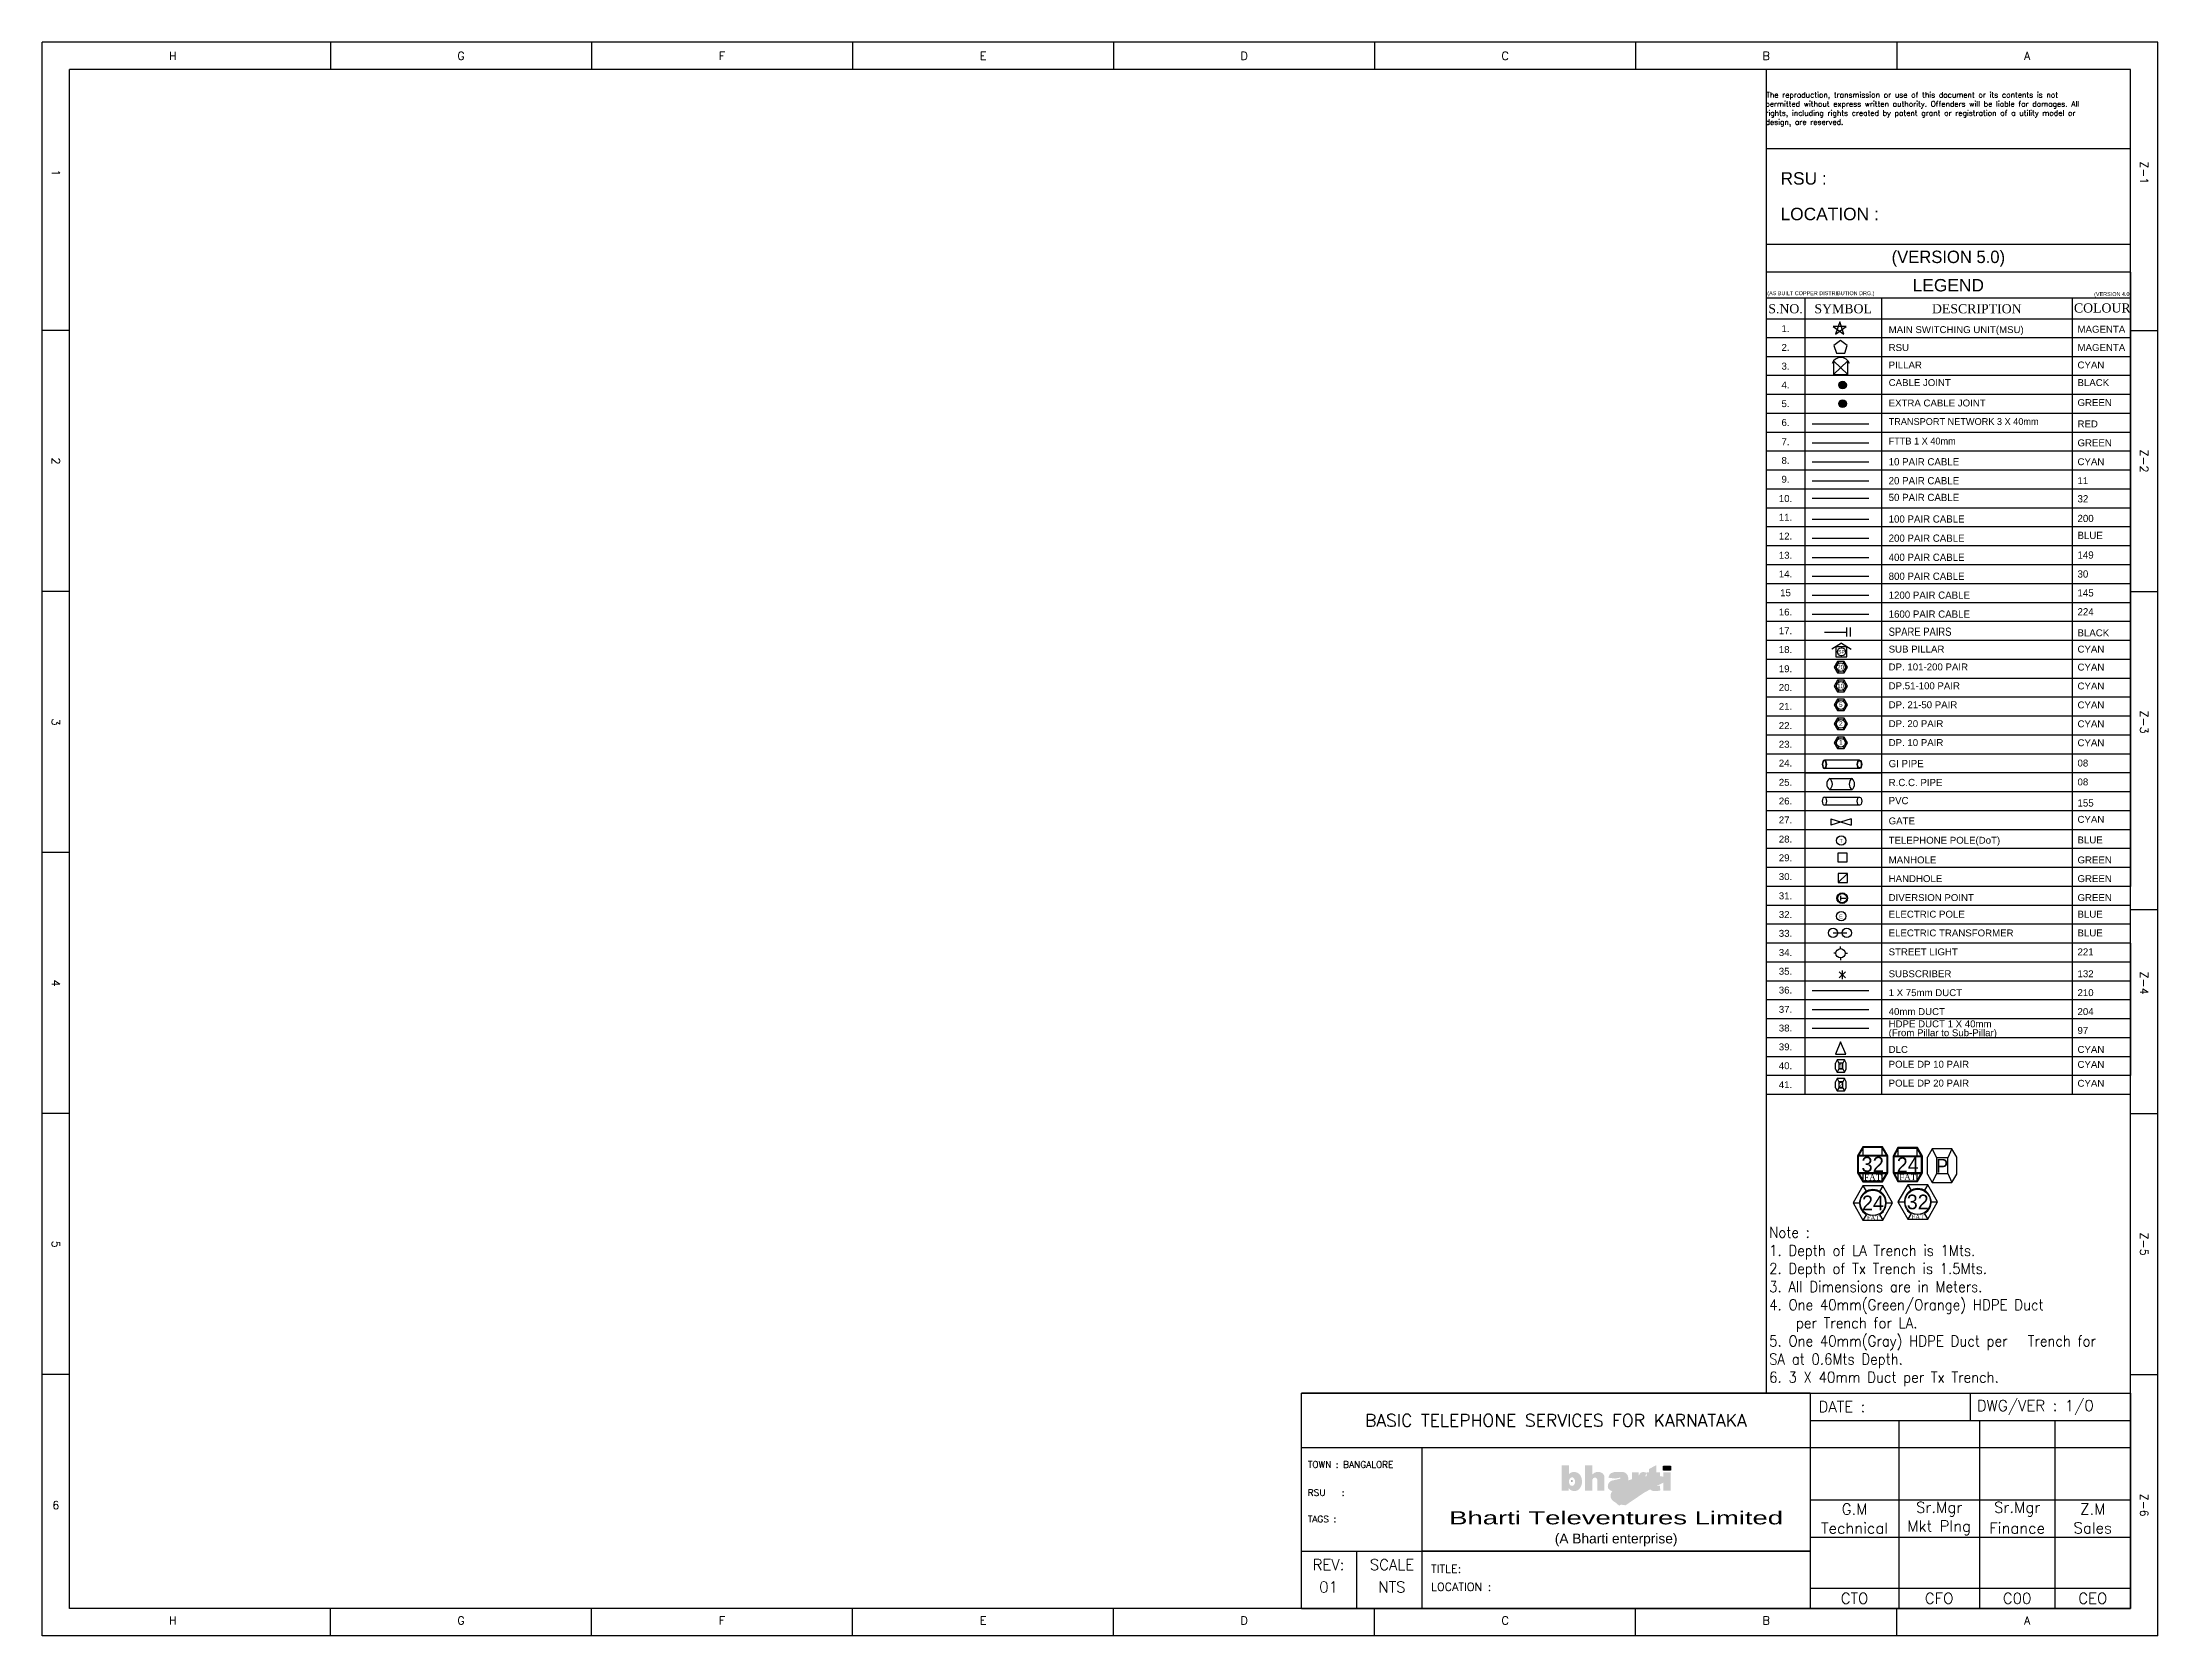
# Model space of a CAD drawing. Header units: millimetres. Extents: x 0 to 5842, y 0 to 4400.
import ezdxf
from ezdxf.enums import TextEntityAlignment as Align

# ---------------------------------------------------------------- set-up
doc = ezdxf.new("R2010")
doc.units = ezdxf.units.MM
doc.linetypes.add('AUSGEZOGEN', pattern=[2, 1, 1])
for name, color, linetype in [('CABLE_TXT', 5, 'Continuous'), ('DLC', 4, 'Continuous'), ('DP', 4, 'Continuous'), ('JOINTS', 7, 'Continuous'), ('LEGEND', 7, 'Continuous'), ('MP', 4, 'Continuous'), ('PIL_TXT', 6, 'Continuous'), ('RSU', 6, 'Continuous'), ('SP', 4, 'Continuous')]:
    doc.layers.add(name, color=color, linetype=linetype)
doc.styles.add('2', font='arial.ttf', dxfattribs={"height": 2})
doc.styles.add('ar', font='swiss.ttf')
doc.styles.add('book', font='BKANT.TTF', dxfattribs={"height": 5})
doc.styles.add('COMPLEX', font='COMPLEX.shx', dxfattribs={"width": 0.9})
doc.styles.add('LEGEND', font='ANTQUAB.TTF', dxfattribs={"height": 10})
doc.styles.add('ROMANTIC', font='romantic.ttf')
doc.styles.add('STYLE1', font='romans.shx')
doc.styles.add('technic', font='technic_.ttf')

# ---------------------------------------------------------------- blocks, each defined once
blk = doc.blocks.new('cable')
at = {"layer": 'CABLE_TXT', "style": 'LEGEND', "width": 0.6}
blk.add_text('Cable - Text', height=0.9, dxfattribs=at).set_placement((-0.1, 0.1), align=Align.CENTER)
blk = doc.blocks.new('DLC')
at = {"const_width": 1}
blk.add_lwpolyline([(0, 0), (9, 0), (0, 22), (-9, 0), (0, 0)], dxfattribs=at)
blk = doc.blocks.new('DP1')
for p, q in [((-4, 4), (-3, 4)), ((-2, 8), (-1, 6)), ((-1, 1), (-2, 0)), ((2, 8), (1, 6)), ((1, 1), (2, 0)), ((3, 4), (4, 4))]:
    blk.add_line(p, q)
blk.add_lwpolyline([(-2, 8), (-4, 4), (-2, 0), (2, 0), (4, 4), (2, 8)], close=True)
blk.add_circle((0, 4), 2.9)
at = {"ltscale": 8, "style": 'ar'}
blk.add_text('1', height=3, dxfattribs=at).set_placement((-1, 3))
blk = doc.blocks.new('DP2')
for p, q in [((-4, 4), (-3, 4)), ((-2, 8), (-1, 6)), ((-1, 1), (-2, 0)), ((2, 8), (1, 6)), ((1, 1), (2, 0)), ((3, 4), (4, 4))]:
    blk.add_line(p, q)
blk.add_lwpolyline([(-2, 8), (-4, 4), (-2, 0), (2, 0), (4, 4), (2, 8)], close=True)
blk.add_circle((0, 4), 2.9)
at = {"ltscale": 8, "style": 'ar'}
blk.add_text('2', height=3, dxfattribs=at).set_placement((-1, 3))
blk = doc.blocks.new('DP5')
for p, q in [((-4, 4), (-3, 4)), ((-2, 8), (-1, 6)), ((-1, 1), (-2, 0)), ((2, 8), (1, 6)), ((1, 1), (2, 0)), ((3, 4), (4, 4))]:
    blk.add_line(p, q)
blk.add_lwpolyline([(-2, 8), (-4, 4), (-2, 0), (2, 0), (4, 4), (2, 8)], close=True)
blk.add_circle((0, 4), 2.9)
at = {"ltscale": 8, "style": 'ar'}
blk.add_text('5', height=3, dxfattribs=at).set_placement((-1, 3))
blk = doc.blocks.new('DP10')
for p, q in [((-4, 4), (-3, 4)), ((-2, 8), (-1, 6)), ((-1, 1), (-2, 0)), ((2, 8), (1, 6)), ((1, 1), (2, 0)), ((3, 4), (4, 4))]:
    blk.add_line(p, q)
blk.add_lwpolyline([(-2, 8), (-4, 4), (-2, 0), (2, 0), (4, 4), (2, 8)], close=True)
blk.add_circle((0, 4), 2.9)
at = {"ltscale": 8, "style": 'ar'}
blk.add_text('10', height=3, dxfattribs=at).set_placement((0, 4), align=Align.MIDDLE)
blk = doc.blocks.new('DP20')
for p, q in [((-4, 4), (-3, 4)), ((-2, 8), (-1, 6)), ((-1, 1), (-2, 0)), ((2, 8), (1, 6)), ((1, 1), (2, 0)), ((3, 4), (4, 4))]:
    blk.add_line(p, q)
blk.add_lwpolyline([(-2, 8), (-4, 4), (-2, 0), (2, 0), (4, 4), (2, 8)], close=True)
blk.add_circle((0, 4), 2.9)
at = {"ltscale": 8, "style": 'ar'}
blk.add_text('20', height=3, dxfattribs=at).set_placement((0, 4), align=Align.MIDDLE)
blk = doc.blocks.new('J')
h = blk.add_hatch(color=256)
edge = h.paths.add_edge_path()
edge.add_arc((0, 0), 1.34, 0, 360)
blk.add_circle((0, 0), 1.34)
blk = doc.blocks.new('RSU')
at = {"const_width": 1, "flags": 128}
blk.add_lwpolyline([(0, 24), (-13, 15), (-8, 0), (8, 0), (13, 15)], close=True, dxfattribs=at)
blk = doc.blocks.new('MP')
for p, q in [((-9, 18), (9, 0)), ((9, 18), (-9, 0)), ((-9, 18), (-9, 0)), ((-9, 0), (9, 0)), ((9, 0), (9, 18))]:
    blk.add_line(p, q)
at = {"const_width": 1.02}
blk.add_lwpolyline([(11, 15, 0.67595397), (-11, 15)], format="xyb", dxfattribs=at)
blk = doc.blocks.new('cabtxt')
at = {"layer": 'CABLE_TXT', "style": 'COMPLEX'}
blk.add_text('XXXXX', height=2, dxfattribs=at).set_placement((0, 0))
blk = doc.blocks.new('PILNUM')
at = {"layer": 'PIL_TXT', "style": 'COMPLEX'}
blk.add_text('XX', height=2.5, dxfattribs=at).set_placement((0, 0))
blk = doc.blocks.new('SP')
at = {"linetype": 'Continuous'}
for p, q in [((0, 9), (-6, 5)), ((4, 7), (-4, 7)), ((-4, 7), (-4, 0)), ((-3, 3), (-4, 3)), ((-4, 0), (4, 0)), ((0, 9), (6, 5)), ((0, 7), (0, 6)), ((4, 3), (3, 3)), ((4, 0), (4, 7))]:
    blk.add_line(p, q, dxfattribs=at)
blk.add_line((0, 0), (0, 1))
blk.add_circle((0, 3), 2.69)
at = {"ltscale": 8, "style": 'ar'}
blk.add_text('SP', height=2.38, dxfattribs=at).set_placement((0, 3), align=Align.MIDDLE)
blk = doc.blocks.new('PDP2')
for p, q in [((-3, 2), (-3, 6)), ((-2, 8), (-1, 6)), ((-1, 2), (-2, 0)), ((2, 8), (1, 6)), ((1, 2), (2, 0)), ((3, 2), (3, 6))]:
    blk.add_line(p, q)
for points in [[(3, 6), (2, 8), (-2, 8), (-3, 6)], [(-3, 2), (-2, 0), (2, 0), (3, 2)], [(-1, 6), (-1, 2), (1, 2), (1, 6)], [(1, 6), (-1, 6)]]:
    blk.add_lwpolyline(points)
at = {"ltscale": 8, "style": 'ar'}
blk.add_text('2', height=3, dxfattribs=at).set_placement((0, 4), align=Align.MIDDLE)
blk = doc.blocks.new('PDP1')
for p, q in [((-81, 47), (-81, 140)), ((-54, 186), (-31, 137)), ((-31, 137), (-31, 50)), ((54, 186), (31, 137)), ((31, 50), (31, 137)), ((81, 47), (81, 140)), ((-31, 50), (-54, 0)), ((-31, 50), (31, 50)), ((31, 50), (54, 0))]:
    blk.add_line(p, q)
for points in [[(81, 140), (54, 186), (-54, 186), (-81, 140)], [(31, 137), (-31, 137)], [(-81, 47), (-54, 0), (54, 0), (81, 47)]]:
    blk.add_lwpolyline(points)
at = {"ltscale": 8, "style": 'book'}
blk.add_text('P', height=75, dxfattribs=at).set_placement((0, 93), align=Align.MIDDLE)
blk = doc.blocks.new('32F-Pole')
for points in [[(84, 143), (55, 192), (-55, 192), (-84, 143), (-84, 49), (-55, 0), (55, 0), (84, 49)], [(80, 142), (53, 188), (-53, 188), (-80, 142), (-80, 50), (-53, 4), (53, 4), (80, 50)]]:
    blk.add_lwpolyline(points, close=True)
for points in [[(-40, 142), (-80, 142)], [(-80, 142), (80, 142)], [(-77, 146), (77, 146)], [(-53, 146), (-53, 188)], [(53, 146), (53, 188)], [(-80, 50), (-40, 50), (80, 50)], [(-77, 46), (-40, 46), (77, 46)], [(-53, 4), (-53, 46)], [(53, 4), (53, 46)]]:
    blk.add_lwpolyline(points)
at = {"ltscale": 8}
for s, height, style, p in [('32', 83.7, 'book', (0, 96)), ('FAT', 33.5, 'ROMANTIC', (0, 25))]:
    blk.add_text(s, height=height, dxfattribs=dict(at, style=style)).set_placement(p, align=Align.MIDDLE)
blk = doc.blocks.new('24F-Pole')
for points in [[(81, 139), (54, 187), (-54, 187), (-81, 139), (-81, 48), (-54, 0), (54, 0), (81, 48)], [(77, 138), (52, 183), (-52, 183), (-77, 138), (-77, 49), (-52, 4), (52, 4), (77, 49)]]:
    blk.add_lwpolyline(points, close=True)
for points in [[(-39, 138), (-77, 138)], [(-77, 138), (77, 138)], [(-75, 142), (75, 142)], [(-52, 142), (-52, 183)], [(52, 142), (52, 183)], [(-77, 49), (-39, 49), (77, 49)], [(-75, 45), (-39, 45), (75, 45)], [(-52, 4), (-52, 45)], [(52, 4), (52, 45)]]:
    blk.add_lwpolyline(points)
at = {"ltscale": 8}
for s, height, style, p in [('24', 81.4, 'book', (0, 93)), ('FAT', 32.6, 'ROMANTIC', (0, 24))]:
    blk.add_text(s, height=height, dxfattribs=dict(at, style=style)).set_placement(p, align=Align.MIDDLE)
blk = doc.blocks.new('24F-DP')
for p, q in [((-55, 189), (-36, 158)), ((55, 189), (36, 158)), ((-109, 95), (-73, 95)), ((-36, 31), (-55, 0)), ((36, 31), (55, 0)), ((73, 95), (109, 95))]:
    blk.add_line(p, q)
blk.add_lwpolyline([(-55, 189), (-109, 95), (-55, 0), (55, 0), (109, 95), (55, 189)], close=True)
blk.add_circle((0, 95), 69.9)
blk.add_arc((0, 95), 73.9, 300, 240)
at = {"ltscale": 8, "style": 'book'}
blk.add_text('24', height=80.8, dxfattribs=at).set_placement((0, 95), align=Align.MIDDLE_CENTER)
at = {"ltscale": 8, "style": 'ROMANTIC'}
blk.add_text('FAT', height=24.2, dxfattribs=at).set_placement((1, 13), align=Align.MIDDLE)
blk = doc.blocks.new('32F-DP')
for p, q in [((-55, 189), (-36, 158)), ((55, 189), (36, 158)), ((-109, 95), (-73, 95)), ((-36, 31), (-55, 0)), ((36, 31), (55, 0)), ((73, 95), (109, 95))]:
    blk.add_line(p, q)
blk.add_lwpolyline([(-55, 189), (-109, 95), (-55, 0), (55, 0), (109, 95), (55, 189)], close=True)
blk.add_circle((0, 95), 69.9)
blk.add_arc((0, 95), 73.9, 300, 240)
at = {"ltscale": 8, "style": 'book'}
blk.add_text('32', height=80.8, dxfattribs=at).set_placement((0, 95), align=Align.MIDDLE_CENTER)
at = {"ltscale": 8, "style": 'ROMANTIC'}
blk.add_text('FAT', height=24.2, dxfattribs=at).set_placement((1, 13), align=Align.MIDDLE)
blk = doc.blocks.new('2022_Akn')
at = {"layer": 'LEGEND', "linetype": 'Continuous'}
h = blk.add_hatch(color=256, dxfattribs=at)
edge = h.paths.add_edge_path()
edge.add_arc((5034.8, 3441.6), 10.6, 0, 360)
h = blk.add_hatch(color=3, dxfattribs=at)
edge = h.paths.add_edge_path()
edge.add_arc((5034.8, 3390.2), 10.6, 0, 360)
at = {"layer": 'LEGEND'}
h = blk.add_hatch(color=3, dxfattribs=at)
h.paths.add_polyline_path([(5048.4, 2024.6, 1), (5018.8, 2024.6, 1)])
h.paths.add_polyline_path([(5046.1, 2024.6, -1), (5021.1, 2024.6, -1)], flags=16)
h = blk.add_hatch(color=7, dxfattribs=at)
h.paths.add_polyline_path([(4311, 430.1, 0.300366), (4291.2, 439.9, 0.212938), (4279.1, 434.1), (4279.1, 458.3), (4258.8, 458.3), (4258.8, 388.2), (4278, 388.2), (4278, 395.4, 0.366197), (4303.1, 389.3, 0.215164), (4314.7, 408.5, 0.159246)])
edge = h.paths.add_edge_path(flags=16)
edge.add_ellipse((4287.5, 413.5), major_axis=(0, 11.9), ratio=0.711111, start_angle=0, end_angle=360)
h.paths.add_polyline_path([(4369.2, 438.1, 0.364351), (4343.3, 432.6), (4343.3, 458), (4323.4, 458), (4323.4, 388), (4343.3, 388), (4343.3, 414.3, -0.277132), (4346.9, 423, -0.686436), (4357.3, 417.9), (4357.3, 388), (4377.2, 388), (4377.2, 425.4, 0.236134)])
h.paths.add_polyline_path([(4425.1, 440.1), (4405.2, 440.1), (4395.6, 436.9), (4391.3, 433), (4387.7, 424.2), (4406.4, 421.8), (4421.5, 424.6), (4420.7, 421.4), (4396.4, 415.8, 0.398552), (4387.3, 394.8, 0.31301), (4410.4, 386.8), (4418.3, 389.2), (4423.5, 394), (4425.1, 388.8), (4445.8, 388.8), (4444.6, 390.4), (4443, 396), (4442.6, 397.5), (4442.6, 425, 0.410812)])
h.paths.add_polyline_path([(4479.4, 424.3, -0.182708), (4487.5, 423.3), (4493.3, 436.6), (4493.3, 437.2, 0.20659), (4480.5, 439.3, 0.232916), (4474, 433.7), (4471.9, 430.3), (4471.9, 438.9), (4453.2, 438.9), (4453.2, 387.9), (4473.5, 387.9), (4473.5, 412.2, -0.258309)])
h.paths.add_polyline_path([(4529.9, 402.6), (4524.2, 401.4, -0.512152), (4520.3, 405), (4520.3, 424.2), (4530.8, 424.2), (4530.8, 439.2), (4520, 439.2), (4520, 458.7), (4500.2, 448.3), (4500.2, 439.1), (4493.3, 439.1), (4493.3, 437.2, -0.003313), (4493.5, 437), (4493.3, 436.6), (4493.3, 424.5), (4500.5, 424.5), (4500.5, 400.4, 0.122421), (4502.6, 393.5, 0.238902), (4512.2, 387.5), (4519.1, 387.1), (4523.8, 387.5), (4531.5, 389)])
h.paths.add_polyline_path([(4559.7, 439), (4540, 439), (4540, 388.3), (4559.7, 388.3)])
h = blk.add_hatch(color=2, dxfattribs=at)
edge = h.paths.add_edge_path()
edge.add_ellipse((4493.9, 379.4), major_axis=(-88.2, -17.5), ratio=0.423668, start_angle=209.35882, end_angle=371.60371)
edge.add_ellipse((4482.3, 388.3), major_axis=(-88.2, -17.5), ratio=0.423668, start_angle=191.60371, end_angle=389.35882, ccw=False)
blk.add_hatch(color=2, dxfattribs=at).paths.add_polyline_path([(4559.6, 444.8), (4559.6, 456), (4539.8, 456), (4539.8, 444.8)])
at = {"layer": 'LEGEND', "color": 7}
for p, q in [((5905, 4388.1), (63, 4388.1)), ((4463.2, 4388.1), (4463.2, 4313.1)), ((5184.1, 4388.1), (5184.1, 4313.1)), ((5905, -12.1), (5905, 4388.1)), ((5830, 4313.1), (138, 4313.1)), ((4823.7, 4313.1), (4823.7, 3753.1)), ((5830, 62.9), (5830, 4313.1)), ((5830, 4093.6), (4823.7, 4093.6)), ((5830, 3829.7), (4823.7, 3829.7)), ((5830, 3592.2), (5905, 3592.2)), ((5830, 2871.4), (5905, 2871.4)), ((5830, 1993.7), (5905, 1993.7)), ((5830, 1429.6), (5905, 1429.6)), ((3540.8, 657.8), (5830, 657.8)), ((3540.8, 62.9), (3540.8, 657.8)), ((5387.5, 657.8), (5387.5, 582.5)), ((5830, 657.8), (5830, 62.9)), ((4944.9, 582.5), (5830, 582.5)), ((3540.8, 507.2), (5830, 507.2)), ((3873.6, 62.9), (3873.6, 507.2)), ((4944.9, 363.5), (5830, 363.5)), ((4944.9, 259.6), (5830, 259.6)), ((3540.8, 221), (4944.9, 221)), ((3692.5, 221), (3692.5, 62.9)), ((4944.9, 119.3), (5830, 119.3)), ((5830, 62.9), (138, 62.9)), ((3540.8, 62.9), (5830, 62.9)), ((5905, -12.1), (63, -12.1))]:
    blk.add_line(p, q, dxfattribs=at)
at = {"layer": 'LEGEND', "linetype": 'Continuous', "ltscale": 5e-05}
for p, q in [((4823.7, 3753.1), (4823.7, 2422.6)), ((5830, 3753.1), (4823.7, 3753.1)), ((4823.7, 2422.7), (4823.7, 2370.4)), ((4823.7, 2422.7), (4823.7, 2370.4)), ((4823.7, 2370.4), (4823.7, 2161.4)), ((4823.7, 2370.4), (4823.7, 2161.4)), ((4823.7, 2161.5), (4823.7, 2161.4)), ((4823.7, 2161.4), (4823.7, 1743.5)), ((4823.7, 2109.1), (4823.7, 1848)), ((4823.7, 1743.5), (4823.7, 1534.5)), ((4823.7, 1534.5), (4823.7, 657.8))]:
    blk.add_line(p, q, dxfattribs=at)
at = {"layer": 'LEGEND', "linetype": 'AUSGEZOGEN'}
blk.add_line((5830, 3753.1), (4823.7, 3753.1), dxfattribs=at)
at = {"layer": 'LEGEND'}
for p, q in [((5830, 3753.1), (5830, 2422.6)), ((5830, 3681.5), (4823.7, 3681.5)), ((4930.5, 3681.5), (4930.5, 2370.4)), ((5142.1, 3681.5), (5142.1, 1482.2)), ((5668.5, 3681.5), (5668.5, 1482.2)), ((5830, 3623.2), (4823.7, 3623.2)), ((5830, 3571.6), (4823.7, 3571.6)), ((5830, 3519.9), (4823.7, 3519.9)), ((5830, 3467.6), (4823.7, 3467.6)), ((5830, 3415.4), (4823.7, 3415.4)), ((5830, 3363.1), (4823.7, 3363.1)), ((5830, 3310.9), (4823.7, 3310.9)), ((5830, 3258.6), (4823.7, 3258.6)), ((5830, 3206.4), (4823.7, 3206.4)), ((5830, 3154.1), (4823.7, 3154.1)), ((5830, 3101.9), (4823.7, 3101.9)), ((5830, 3049.6), (4823.7, 3049.6)), ((5830, 2997.4), (4823.7, 2997.4)), ((5830, 2945.1), (4823.7, 2945.1)), ((5830, 2892.9), (4823.7, 2892.9)), ((5830, 2840.6), (4823.7, 2840.6)), ((5830, 2788.4), (4823.7, 2788.4)), ((5830, 2788.4), (4823.7, 2788.4)), ((5830, 2736.1), (4823.7, 2736.1)), ((5830, 2683.9), (4823.7, 2683.9)), ((5830, 2631.6), (4823.7, 2631.6)), ((5830, 2579.4), (4823.7, 2579.4)), ((5830, 2527.1), (4823.7, 2527.1)), ((5830, 2474.9), (4823.7, 2474.9)), ((5830, 2422.6), (4823.7, 2422.6)), ((4930.5, 2422.6), (4823.7, 2422.6)), ((5830, 2422.6), (4930.5, 2422.6)), ((5081.4, 2405.5), (4984.7, 2405.5)), ((5830, 2422.6), (5830, 2057)), ((5830, 2370.4), (4823.7, 2370.4)), ((4930.5, 2370.4), (4930.5, 2161.4)), ((4930.5, 2370.4), (5142.1, 2370.4)), ((5081.4, 2382.7), (4984.7, 2382.7)), ((5830, 2318.1), (4823.7, 2318.1)), ((4984.7, 2303.9), (5081.4, 2303.9)), ((5081.4, 2281.1), (4984.7, 2281.1)), ((5830, 2265.9), (4823.7, 2265.9)), ((5830, 2213.6), (4823.7, 2213.6)), ((5830, 2161.4), (4823.7, 2161.4)), ((5830, 2161.4), (4823.7, 2161.4)), ((5830, 2109.2), (4823.7, 2109.2)), ((4930.5, 2161.4), (4930.5, 1900.2)), ((5830, 2057), (4823.7, 2057)), ((5830, 2004.7), (4823.7, 2004.7)), ((5830, 1952.5), (4823.7, 1952.5)), ((5830, 1900.2), (4823.7, 1900.2)), ((5830, 1900.2), (4823.7, 1900.2)), ((4930.5, 1900.2), (4930.5, 1482.2)), ((5830, 1900.2), (5830, 1534.5)), ((5830, 1848), (4823.7, 1848)), ((5830, 1795.7), (4823.7, 1795.7)), ((5830, 1743.5), (4823.7, 1743.5)), ((5830, 1691.2), (4823.7, 1691.2)), ((5830, 1691.2), (4823.7, 1691.2)), ((5830, 1639), (4823.7, 1639)), ((5830, 1586.7), (4823.7, 1586.7)), ((5830, 1534.5), (4823.7, 1534.5)), ((5830, 1482.2), (4823.7, 1482.2)), ((4944.9, 657.8), (3540.8, 657.8)), ((4944.9, 657.8), (4944.9, 62.9)), ((5190.4, 582.5), (5190.4, 62.9)), ((5412.4, 582.5), (5412.4, 62.9)), ((5621.2, 582.5), (5621.2, 62.9)), ((4958.2, 363.5), (5203.6, 363.5)), ((5621.2, 363.5), (5830, 363.5)), ((4944.9, 221), (3873.6, 221))]:
    blk.add_line(p, q, dxfattribs=at)
at = {"layer": 'LEGEND', "color": 6}
for p, q in [((5044.7, 3603.1), (5008.8, 3603.1)), ((5008.8, 3603.1), (5037.8, 3581.9)), ((5026.7, 3616.1), (5015.6, 3581.9)), ((5015.6, 3581.9), (5044.7, 3603.1)), ((5037.8, 3581.9), (5026.7, 3616.1))]:
    blk.add_line(p, q, dxfattribs=at)
at = {"layer": 'LEGEND', "color": 6, "ltscale": 8}
for p, q in [((5029.1, 3564.4), (5010.6, 3551.1)), ((5047.5, 3551.1), (5029.1, 3564.4)), ((5010.6, 3551.1), (5017.7, 3529.4)), ((5017.7, 3529.4), (5040.5, 3529.4)), ((5040.5, 3529.4), (5047.5, 3551.1))]:
    blk.add_line(p, q, dxfattribs=at)
at = {"layer": 'LEGEND', "color": 4}
for p, q in [((5049.4, 3508.2), (5009.6, 3470.7)), ((5009.6, 3508.2), (5049.4, 3470.7)), ((5009.6, 3508.2), (5009.6, 3470.7)), ((5049.4, 3470.7), (5049.4, 3508.2)), ((5009.6, 3470.7), (5049.4, 3470.7)), ((5031.6, 2690.9), (5031.6, 2693.4)), ((5011.9, 2662.7), (5018, 2662.7)), ((5021, 2678.4), (5024, 2673.2)), ((5024, 2652.1), (5021, 2646.9)), ((5039.2, 2678.4), (5036.2, 2673.2)), ((5036.2, 2652.1), (5039.2, 2646.9)), ((5042.3, 2662.7), (5048.3, 2662.7)), ((5021, 2626.2), (5011.9, 2610.4)), ((5011.9, 2610.4), (5021, 2594.6)), ((5011.9, 2610.4), (5018, 2610.4)), ((5021, 2573.9), (5011.9, 2558.2)), ((5039.2, 2626.2), (5021, 2626.2)), ((5021, 2626.2), (5024, 2620.9)), ((5024, 2599.9), (5021, 2594.6)), ((5021, 2594.6), (5039.2, 2594.6)), ((5039.2, 2573.9), (5021, 2573.9)), ((5021, 2573.9), (5024, 2568.7)), ((5039.2, 2626.2), (5036.2, 2620.9)), ((5036.2, 2599.9), (5039.2, 2594.6)), ((5039.2, 2573.9), (5036.2, 2568.7)), ((5048.3, 2610.4), (5039.2, 2626.2)), ((5039.2, 2594.6), (5048.3, 2610.4)), ((5048.3, 2558.2), (5039.2, 2573.9)), ((5042.3, 2610.4), (5048.3, 2610.4)), ((5011.9, 2558.2), (5018, 2558.2)), ((5011.9, 2558.2), (5021, 2542.4)), ((5024, 2547.6), (5021, 2542.4)), ((5021, 2542.4), (5039.2, 2542.4)), ((5021, 2521.7), (5024, 2516.4)), ((5036.2, 2547.6), (5039.2, 2542.4)), ((5039.2, 2521.7), (5036.2, 2516.4)), ((5039.2, 2542.4), (5048.3, 2558.2)), ((5042.3, 2558.2), (5048.3, 2558.2)), ((5011.9, 2505.9), (5018, 2505.9)), ((5011.9, 2453.7), (5018, 2453.7)), ((5024, 2495.4), (5021, 2490.1)), ((5021, 2469.4), (5024, 2464.2)), ((5036.2, 2495.4), (5039.2, 2490.1)), ((5039.2, 2469.4), (5036.2, 2464.2)), ((5042.3, 2505.9), (5048.3, 2505.9)), ((5042.3, 2453.7), (5048.3, 2453.7)), ((5024, 2443.1), (5021, 2437.9)), ((5036.2, 2443.1), (5039.2, 2437.9)), ((5020, 1577.8), (5024.2, 1568.8)), ((5039.7, 1577.8), (5035.5, 1568.8)), ((5015.1, 1552.3), (5015.1, 1569.3)), ((5024.2, 1552.9), (5020, 1543.8)), ((5020, 1526.2), (5024.2, 1517.1)), ((5035.5, 1552.9), (5039.7, 1543.8)), ((5039.7, 1526.2), (5035.5, 1517.1)), ((5044.6, 1552.3), (5044.6, 1569.3)), ((5015.1, 1500.6), (5015.1, 1517.6)), ((5024.2, 1501.2), (5020, 1492.1)), ((5035.5, 1501.2), (5039.7, 1492.1)), ((5044.6, 1500.6), (5044.6, 1517.6))]:
    blk.add_line(p, q, dxfattribs=at)
at = {"layer": 'LEGEND', "color": 1, "linetype": 'Continuous'}
blk.add_line((4950.9, 3334.2), (5107.6, 3334.2), dxfattribs=at)
at = {"layer": 'LEGEND', "color": 3, "linetype": 'Continuous'}
for p, q in [((4950.9, 3281.9), (5107.6, 3281.9)), ((5047.2, 2148.9), (5021.3, 2148.9)), ((5021.3, 2148.9), (5021.3, 2124.9)), ((5021.3, 2124.9), (5047.2, 2124.9)), ((5047.2, 2124.9), (5047.2, 2148.9)), ((5048.3, 2092.3), (5022.4, 2092.3)), ((5022.4, 2092.3), (5022.4, 2068.3)), ((5022.4, 2068.3), (5048.3, 2068.3)), ((5048.3, 2068.3), (5048.3, 2092.3))]:
    blk.add_line(p, q, dxfattribs=at)
at = {"layer": 'LEGEND', "color": 4, "linetype": 'Continuous'}
for p, q in [((4950.9, 3229.7), (5107.6, 3229.7)), ((5031.6, 2728.9), (5005, 2712.5)), ((5046.9, 2718.5), (5016.3, 2718.5)), ((5016.3, 2718.5), (5016.3, 2690.9)), ((5020.3, 2704.7), (5016.3, 2704.7)), ((5016.3, 2690.9), (5046.9, 2690.9)), ((5031.6, 2728.9), (5058.2, 2712.5)), ((5031.6, 2718.5), (5031.6, 2716)), ((5046.9, 2704.7), (5042.9, 2704.7)), ((5046.9, 2690.9), (5046.9, 2718.5))]:
    blk.add_line(p, q, dxfattribs=at)
at = {"layer": 'LEGEND', "color": 11, "linetype": 'Continuous'}
blk.add_line((4950.9, 3177.4), (5107.6, 3177.4), dxfattribs=at)
at = {"layer": 'LEGEND', "color": 32, "linetype": 'Continuous'}
blk.add_line((4950.9, 3129.3), (5107.6, 3129.3), dxfattribs=at)
at = {"layer": 'LEGEND', "color": 200, "linetype": 'Continuous'}
blk.add_line((4950.9, 3071.6), (5107.6, 3071.6), dxfattribs=at)
at = {"layer": 'LEGEND', "color": 5, "linetype": 'Continuous'}
blk.add_line((4950.9, 3018.7), (5107.6, 3018.7), dxfattribs=at)
at = {"layer": 'LEGEND', "color": 149, "linetype": 'Continuous'}
blk.add_line((4950.9, 2965.8), (5107.6, 2965.8), dxfattribs=at)
blk.add_line((4950.9, 2965.8), (5107.6, 2965.8), dxfattribs=at)
at = {"layer": 'LEGEND', "color": 30, "linetype": 'Continuous'}
blk.add_line((4950.9, 2913.6), (5107.6, 2913.6), dxfattribs=at)
at = {"layer": 'LEGEND', "color": 145, "linetype": 'Continuous'}
blk.add_line((4950.9, 2861.3), (5107.6, 2861.3), dxfattribs=at)
at = {"layer": 'LEGEND', "color": 224, "linetype": 'Continuous'}
blk.add_line((4950.9, 2809.1), (5107.6, 2809.1), dxfattribs=at)
at = {"layer": 'LEGEND', "color": 7, "lineweight": 30}
blk.add_line((4984.7, 2759.2), (5045.7, 2759.2), dxfattribs=at)
at = {"layer": 'LEGEND', "color": 7, "linetype": 'Continuous'}
for p, q in [((5045.8, 2772.4), (5045.8, 2747.3)), ((5055.3, 2772.4), (5055.3, 2747.3))]:
    blk.add_line(p, q, dxfattribs=at)
at = {"layer": 'LEGEND', "color": 8}
for p, q in [((4998.9, 2354.9), (5060.9, 2354.9)), ((4998.9, 2324.3), (5060.9, 2324.3))]:
    blk.add_line(p, q, dxfattribs=at)
at = {"layer": 'LEGEND', "color": 4, "linetype": 'Continuous', "ltscale": 5e-05}
for p, q in [((5002.7, 2243.9), (5058.3, 2226.2)), ((5058.3, 2243.9), (5002.7, 2226.2)), ((5002.7, 2243.9), (5002.7, 2226.2)), ((5058.3, 2243.9), (5058.3, 2226.2))]:
    blk.add_line(p, q, dxfattribs=at)
at = {"layer": 'LEGEND', "color": 3, "linetype": 'Continuous', "ltscale": 8}
for p, q in [((5048.3, 2092.3), (5022.4, 2068.3)), ((5029, 2031.1), (5029, 2018.1)), ((5029, 2024.6), (5043.3, 2024.6))]:
    blk.add_line(p, q, dxfattribs=at)
at = {"layer": 'LEGEND', "color": 5, "ltscale": 8}
blk.add_line((5008.3, 1928.5), (5046.2, 1928.5), dxfattribs=at)
at = {"layer": 'LEGEND', "color": 221, "ltscale": 8}
for p, q in [((5016.5, 1872.3), (5010.7, 1872.3)), ((5029.3, 1885.2), (5029.3, 1891)), ((5042.2, 1872.3), (5048, 1872.3)), ((5029.3, 1859.5), (5029.3, 1853.7))]:
    blk.add_line(p, q, dxfattribs=at)
at = {"layer": 'LEGEND', "color": 132}
for p, q in [((5025.7, 1821.6), (5043.1, 1804.2)), ((5025.7, 1804.2), (5043.1, 1821.6)), ((5034.4, 1800.6), (5034.4, 1825.2))]:
    blk.add_line(p, q, dxfattribs=at)
at = {"layer": 'LEGEND', "color": 210, "linetype": 'Continuous'}
blk.add_line((4950.9, 1769.8), (5107.6, 1769.8), dxfattribs=at)
at = {"layer": 'LEGEND', "color": 204, "linetype": 'Continuous'}
blk.add_line((4950.9, 1717.6), (5107.6, 1717.6), dxfattribs=at)
at = {"layer": 'LEGEND', "color": 97, "linetype": 'Continuous'}
blk.add_line((4950.9, 1665.3), (5107.6, 1665.3), dxfattribs=at)
at = {"layer": 'LEGEND', "color": 4, "ltscale": 8}
for p, q in [((5029.2, 1627.6), (5014.9, 1594)), ((5014.9, 1594), (5043.3, 1594)), ((5043.3, 1594), (5029.2, 1627.6))]:
    blk.add_line(p, q, dxfattribs=at)
at = {"layer": 'LEGEND', "color": 7, "flags": 128}
for points in [[(63, -12.1), (63, 4388.1)], [(858.9, 4388.1), (858.9, 4313.1)], [(1579.8, 4388.1), (1579.8, 4313.1)], [(2300.6, 4388.1), (2300.6, 4313.1)], [(3021.5, 4388.1), (3021.5, 4313.1)], [(3742.4, 4388.1), (3742.4, 4313.1)], [(138, 62.9), (138, 4313.1)], [(138, 3592.2), (63, 3592.2)], [(138, 2871.4), (63, 2871.4)], [(138, 2150.5), (63, 2150.5)], [(138, 1429.6), (63, 1429.6)], [(138, 708.8), (63, 708.8)], [(5830, 708.8), (5905, 708.8)], [(858.9, -12.1), (858.9, 62.9)], [(1579.8, -12.1), (1579.8, 62.9)], [(2300.6, -12.1), (2300.6, 62.9)], [(3021.5, -12.1), (3021.5, 62.9)], [(3742.4, -12.1), (3742.4, 62.9)], [(4463.2, -12.1), (4463.2, 62.9)], [(5184.1, -12.1), (5184.1, 62.9)]]:
    blk.add_lwpolyline(points, dxfattribs=at)
at = {"layer": 'LEGEND', "color": 4}
for points in [[(5021, 2678.4), (5011.9, 2662.7), (5021, 2646.9), (5039.2, 2646.9), (5048.3, 2662.7), (5039.2, 2678.4)], [(5021, 2521.7), (5011.9, 2505.9), (5021, 2490.1), (5039.2, 2490.1), (5048.3, 2505.9), (5039.2, 2521.7)], [(5021, 2469.4), (5011.9, 2453.7), (5021, 2437.9), (5039.2, 2437.9), (5048.3, 2453.7), (5039.2, 2469.4)]]:
    blk.add_lwpolyline(points, close=True, dxfattribs=at)
for points in [[(5044.6, 1569.3), (5039.7, 1577.8), (5020, 1577.8), (5015.1, 1569.3)], [(5015.1, 1552.3), (5020, 1543.8), (5039.7, 1543.8), (5044.6, 1552.3)], [(5044.6, 1517.6), (5039.7, 1526.2), (5020, 1526.2), (5015.1, 1517.6)], [(5024.2, 1568.8), (5024.2, 1552.9), (5035.5, 1552.9), (5035.5, 1568.8)], [(5035.5, 1568.8), (5024.2, 1568.8)], [(5015.1, 1500.6), (5020, 1492.1), (5039.7, 1492.1), (5044.6, 1500.6)], [(5024.2, 1517.1), (5024.2, 1501.2), (5035.5, 1501.2), (5035.5, 1517.1)], [(5035.5, 1517.1), (5024.2, 1517.1)]]:
    blk.add_lwpolyline(points, dxfattribs=at)
at = {"layer": 'LEGEND', "color": 2}
blk.add_lwpolyline([(4559.6, 444.8), (4539.8, 444.8), (4539.8, 456), (4559.6, 456)], close=True, dxfattribs=at)
at = {"layer": 'LEGEND', "linetype": 'Continuous'}
blk.add_circle((5034.8, 3441.6), 10.6, dxfattribs=at)
at = {"layer": 'LEGEND', "color": 3, "linetype": 'Continuous'}
blk.add_circle((5034.8, 3390.2), 10.6, dxfattribs=at)
at = {"layer": 'LEGEND', "color": 4}
for centre, radius in [((5031.6, 2704.7), 11.3), ((5030.1, 2662.7), 12.2), ((5030.1, 2610.4), 12.2), ((5030.1, 2558.2), 12.2), ((5030.1, 2505.9), 12.2), ((5030.1, 2453.7), 12.2)]:
    blk.add_circle(centre, radius, dxfattribs=at)
at = {"layer": 'LEGEND', "color": 5, "ltscale": 8}
for centre in [(5031, 2183.7), (5031, 1974.7), (5008.3, 1928.5), (5046.2, 1928.5)]:
    blk.add_circle(centre, 12.9, dxfattribs=at)
at = {"layer": 'LEGEND', "color": 3}
for radius in [14.8, 12.5]:
    blk.add_circle((5033.6, 2024.6), radius, dxfattribs=at)
at = {"layer": 'LEGEND', "color": 221, "ltscale": 8}
blk.add_circle((5029.3, 1872.3), 12.9, dxfattribs=at)
at = {"layer": 'LEGEND', "color": 4}
blk.add_arc((5029.6, 3491.8), 25.8, 21.58701, 157.81454, dxfattribs=at)
at = {"layer": 'LEGEND', "color": 8}
for centre, radius, start, end in [((5010.2, 2339.6), 19.1, 126.489, 233.511), ((4987.3, 2339.6), 19.2, 306.94424, 53.05576), ((5072.2, 2339.6), 19.1, 126.489, 233.511), ((5047.1, 2339.6), 20.6, 312.0336, 47.9664)]:
    blk.add_arc(centre, radius, start, end, dxfattribs=at)
at = {"layer": 'LEGEND', "extrusion": (0, 0, -1)}
for centre in [(4984.7, 2394.1), (4984.7, 2292.5)]:
    blk.add_ellipse(centre, major_axis=(0, 11.4), ratio=0.563155, dxfattribs=at)
at = {"layer": 'LEGEND'}
for centre in [(5081.4, 2394.1), (5081.4, 2292.5)]:
    blk.add_ellipse(centre, major_axis=(0, 11.4), ratio=0.563155, dxfattribs=at)
for points in [[(4984.7, 2404.2), (4985.2, 2404.2), (4985.8, 2404), (4987, 2403.1), (4987.7, 2402.3), (4988.7, 2400.3), (4989.1, 2399), (4989.9, 2395.3), (4989.9, 2392.5), (4988.9, 2388.2), (4988.1, 2386.6), (4986.5, 2384.7), (4985.8, 2384.2), (4984.5, 2384), (4983.9, 2384.1), (4982.5, 2384.9), (4981.8, 2385.7), (4980.6, 2388), (4980.1, 2389.4), (4979.4, 2393.4), (4979.5, 2396.1), (4980.5, 2400.3), (4981.3, 2401.9), (4982.9, 2403.7), (4983.6, 2404.1), (4984.4, 2404.2), (4984.5, 2404.2), (4984.7, 2404.2)], [(5081.4, 2404.2), (5080.8, 2404.2), (5080.3, 2404), (5079, 2403.1), (5078.4, 2402.3), (5077.3, 2400.3), (5076.9, 2399), (5076.2, 2395.3), (5076.2, 2392.5), (5077.2, 2388.2), (5077.9, 2386.6), (5079.5, 2384.7), (5080.2, 2384.2), (5081.5, 2384), (5082.1, 2384.1), (5083.5, 2384.9), (5084.3, 2385.7), (5085.5, 2388), (5086, 2389.4), (5086.6, 2393.4), (5086.6, 2396.1), (5085.5, 2400.3), (5084.7, 2401.9), (5083.1, 2403.7), (5082.4, 2404.1), (5081.7, 2404.2), (5081.5, 2404.2), (5081.4, 2404.2)]]:
    blk.add_open_spline(points, degree=3, knots=[0, 0, 0, 0, 0.410223, 0.410223, 0.820447, 0.820447, 1.23067, 1.23067, 1.950779, 1.950779, 2.550594, 2.550594, 3.016392, 3.016392, 3.48219, 3.48219, 3.947988, 3.947988, 4.413786, 4.413786, 5.130311, 5.130311, 5.719998, 5.719998, 6.181703, 6.181703, 6.283185, 6.283185, 6.283185, 6.283185], dxfattribs=at)
for name, p, xscale, yscale, zscale in [('32F-Pole', (5117.8, 1241.6), 0.5, 0.5, 0.5), ('24F-Pole', (5214.6, 1242.2), 0.5, 0.5, 0.5), ('PDP1', (5309.5, 1239.2), 0.5, 0.5, 0.5), ('24F-DP', (5118.5, 1135.6), 0.5, 0.5, 0.5), ('32F-DP', (5242.2, 1138.3), 0.5, 0.5, 0.5), ('PILNUM', (4286.8, 414.9), 0.004900963571513942, 0.004900963571513942, 0.004900963571513942), ('cabtxt', (4286.8, 414.8), 0.004900963571513942, 0.004900963571513942, 0.004900963571513942)]:
    blk.add_blockref(name, p, dxfattribs=dict(xscale=xscale, yscale=yscale, zscale=zscale))
blk.add_blockref('cable', (4333.3, 407.3))
at = {"layer": 'DLC', "xscale": 0.001960385428605577, "yscale": 0.001960385428605577, "zscale": 0.001960385428605577}
blk.add_blockref('DLC', (4286.8, 414.8), dxfattribs=at)
at = {"layer": 'DP'}
for name, p, xscale, yscale, zscale in [('PDP1', (4286.8, 414.9), 0.001, 0.001, 0.001), ('DP5', (4286.8, 414.9), 0.001960385428605577, 0.001960385428605577, 0.001960385428605577), ('DP10', (4286.7, 414.9), 0.001960385428605577, 0.001960385428605577, 0.001960385428605577), ('DP20', (4286.7, 414.8), 0.001960385428605577, 0.001960385428605577, 0.001960385428605577), ('DP1', (4286.8, 414.8), 0.001960385428605577, 0.001960385428605577, 0.001960385428605577), ('DP2', (4286.8, 414.9), 0.001960385428605577, 0.001960385428605577, 0.001960385428605577), ('PDP2', (4286.8, 414.9), 0.001, 0.001, 0.001)]:
    blk.add_blockref(name, p, dxfattribs=dict(at, xscale=xscale, yscale=yscale, zscale=zscale))
at = {"layer": 'JOINTS', "xscale": 0.001960385428605577, "yscale": 0.001960385428605577, "zscale": 0.001960385428605577}
blk.add_blockref('J', (4286.8, 414.8), dxfattribs=at)
at = {"layer": 'MP', "xscale": 0.004900963571513942, "yscale": 0.004900963571513942, "zscale": 0.004900963571513942}
blk.add_blockref('MP', (4286.8, 414.8), dxfattribs=at)
at = {"layer": 'RSU', "xscale": 0.001960385428605577, "yscale": 0.001960385428605577, "zscale": 0.001960385428605577}
blk.add_blockref('RSU', (4286.8, 414.9), dxfattribs=at)
at = {"layer": 'SP', "xscale": 0.004900963571513942, "yscale": 0.004900963571513942, "zscale": 0.004900963571513942}
blk.add_blockref('SP', (4286.8, 414.9), dxfattribs=at)
at = {"layer": 'LEGEND', "color": 7}
for s, height, style, p in [('H', 22.5, 'STYLE1', (423.5, 4350.6)), ('G', 22.5, 'STYLE1', (1219.3, 4350.6)), ('F', 22.5, 'STYLE1', (1940.2, 4350.6)), ('E', 22.5, 'STYLE1', (2661.1, 4350.6)), ('D', 22.5, 'STYLE1', (3381.9, 4350.6)), ('C', 22.5, 'STYLE1', (4102.8, 4350.6)), ('B', 22.5, 'STYLE1', (4823.7, 4350.6)), ('A', 22.5, 'STYLE1', (5544.5, 4350.6)), ('BASIC TELEPHONE SERVICES FOR KARNATAKA', 34.699, 'COMPLEX', (4242.9, 582.5)), ('6', 22.5, 'STYLE1', (100.5, 348.3)), ('G.M', 30.12, 'COMPLEX', (5067.7, 337.5)), ('Sr.Mgr', 30.12, 'COMPLEX', (5301.4, 337.5)), ('Sr.Mgr', 30.12, 'COMPLEX', (5516.8, 337.5)), ('Z.M', 30.12, 'COMPLEX', (5725.6, 337.5)), ('Technical', 30.12, 'COMPLEX', (5067.7, 285.6)), ('Mkt Plng', 30.12, 'COMPLEX', (5301.4, 285.6)), ('Finance', 30.12, 'COMPLEX', (5516.8, 285.6)), ('Sales', 30.12, 'COMPLEX', (5725.6, 285.6)), ('(A Bharti enterprise)', 27.109, '2', (4409.3, 252.9)), ('REV:', 30.12, 'COMPLEX', (3615.1, 183.9)), ('SCALE', 30.12, 'COMPLEX', (3790.4, 183.9)), ('01', 30.12, 'COMPLEX', (3615.1, 122.3)), ('NTS', 30.12, 'COMPLEX', (3790.4, 122.3)), ('CTO', 30.12, 'COMPLEX', (5067.7, 91.1)), ('CFO', 30.12, 'COMPLEX', (5301.4, 91.1)), ('C00', 30.12, 'COMPLEX', (5516.8, 91.1)), ('CEO', 30.12, 'COMPLEX', (5725.6, 91.1)), ('H', 22.5, 'STYLE1', (423.5, 29.9)), ('G', 22.5, 'STYLE1', (1219.3, 29.9)), ('F', 22.5, 'STYLE1', (1940.2, 29.9)), ('E', 22.5, 'STYLE1', (2661.1, 29.9)), ('D', 22.5, 'STYLE1', (3381.9, 29.9)), ('C', 22.5, 'STYLE1', (4102.8, 29.9)), ('B', 22.5, 'STYLE1', (4823.7, 29.9)), ('A', 22.5, 'STYLE1', (5544.5, 29.9))]:
    blk.add_text(s, height=height, dxfattribs=dict(at, style=style)).set_placement(p, align=Align.MIDDLE)
for s, height, style, p in [('permitted without express written authority. Offenders will be liable for damages. All ', 15, 'STYLE1', (4821.5, 4210.4)), ('The reproduction, transmission or use of this document or its contents is not ', 15, 'STYLE1', (4823.6, 4235.4)), ('rights, including rights created by patent grant or registration of a utility model or ', 15, 'STYLE1', (4821.5, 4185.4)), ('design, are reserved.', 15, 'STYLE1', (4822.2, 4160.4)), ('DWG/VER : 1/0', 30.121, 'COMPLEX', (5405.6, 608.3)), ('DATE : ', 30.12, 'COMPLEX', (4968.4, 605.3)), ('TITLE: ', 22.59, 'COMPLEX', (3898.1, 161.4)), ('LOCATION :  ', 22.591, 'COMPLEX', (3898.1, 111.6))]:
    blk.add_text(s, height=height, dxfattribs=dict(at, style=style)).set_placement(p)
at = {"layer": 'LEGEND', "color": 7, "style": 'STYLE1'}
for s, p in [('1', (100.5, 4027.7)), ('Z-1', (5867.5, 4027.7)), ('2', (100.5, 3231.8)), ('Z-2', (5867.5, 3231.8)), ('3', (100.5, 2510.9)), ('Z-3', (5867.5, 2510.9)), ('Z-4', (5867.5, 1790.1)), ('4', (100.5, 1790.1)), ('5', (100.5, 1069.2)), ('Z-5', (5867.5, 1069.2)), ('Z-6', (5867.5, 348.3))]:
    blk.add_text(s, height=22.5, rotation=270, dxfattribs=at).set_placement(p, align=Align.MIDDLE)
at = {"layer": 'LEGEND', "style": 'ar'}
for s, height, p in [('RSU :', 34.27, (4863.3, 4012.3)), ('LOCATION : ', 34.274, (4863.3, 3914))]:
    blk.add_text(s, height=height, dxfattribs=at).set_placement(p, align=Align.MIDDLE_LEFT)
at = {"layer": 'LEGEND'}
for s, height, style, p in [('(VERSION 5.0)', 34.274, 'LEGEND', (5326.8, 3791.4)), ('LEGEND', 34.27, 'ar', (5326.8, 3717.3))]:
    blk.add_text(s, height=height, dxfattribs=dict(at, style=style)).set_placement(p, align=Align.MIDDLE)
at = {"layer": 'LEGEND', "color": 0, "ltscale": 8, "style": 'ar'}
for s, p in [('(AS BUILT COPPER DISTRIBUTION DRG.)', (4826.8, 3689.8)), ('(VERSION 4.0)', (5729.4, 3687.5))]:
    blk.add_text(s, height=10.744, dxfattribs=at).set_placement(p)
at = {"layer": 'LEGEND', "ltscale": 8}
for s, height, style, p in [('S.NO.', 25.2, 'ROMANTIC', (4877.1, 3652.3)), ('SYMBOL', 25.2, 'ROMANTIC', (5036.3, 3652.3)), ('DESCRIPTION', 25.205, 'ROMANTIC', (5405.3, 3652.3)), ('1.', 19.08, 'ar', (4877.1, 3597.4)), ('2.', 19.08, 'ar', (4877.1, 3545.7)), ('4.', 19.08, 'ar', (4877.1, 3441.8)), ('3.', 19.08, 'ar', (4877.1, 3493.8)), ('5.', 19.08, 'ar', (4877.1, 3390.1)), ('6.', 19.08, 'ar', (4877.1, 3338.2)), ('7.', 19.08, 'ar', (4877.1, 3285.1)), ('8.', 19.08, 'ar', (4877.1, 3233.4)), ('9.', 19.08, 'ar', (4877.1, 3181.4)), ('10.', 19.08, 'ar', (4877.1, 3128.3)), ('11.', 19.08, 'ar', (4877.1, 3076.6)), ('12.', 19.08, 'ar', (4877.1, 3024.7)), ('13.', 19.08, 'ar', (4877.1, 2971.6)), ('14.', 19.08, 'ar', (4877.1, 2919.9)), ('15', 19.08, 'ar', (4877.1, 2867.9)), ('16.', 19.08, 'ar', (4877.1, 2814.8)), ('17.', 19.08, 'ar', (4877.1, 2763.1)), ('18.', 19.08, 'ar', (4877.1, 2711.2)), ('19.', 19.08, 'ar', (4877.1, 2658.1)), ('20.', 19.08, 'ar', (4877.1, 2606.4)), ('21.', 19.08, 'ar', (4877.1, 2554.4)), ('22.', 19.08, 'ar', (4877.1, 2501.3)), ('23.', 19.08, 'ar', (4877.1, 2449.6)), ('24.', 19.08, 'ar', (4877.1, 2397.7)), ('25.', 19.08, 'ar', (4877.1, 2344.6)), ('26.', 19.08, 'ar', (4877.1, 2292.9)), ('27.', 19.08, 'ar', (4877.1, 2240.9)), ('28.', 19.08, 'ar', (4877.1, 2187.8)), ('29.', 19.08, 'ar', (4877.1, 2136.1)), ('30.', 19.08, 'ar', (4877.1, 2084.2)), ('31.', 19.08, 'ar', (4877.1, 2031.1)), ('32.', 19.08, 'ar', (4877.1, 1979.5)), ('33.', 19.08, 'ar', (4877.1, 1927.5)), ('34.', 19.08, 'ar', (4877.1, 1874.4)), ('35.', 19.08, 'ar', (4877.1, 1822.7)), ('36.', 19.08, 'ar', (4877.1, 1770.8)), ('37.', 19.08, 'ar', (4877.1, 1717.6)), ('38.', 19.08, 'ar', (4877.1, 1666)), ('39.', 19.08, 'ar', (4877.1, 1614)), ('40.', 19.08, 'ar', (4877.1, 1561.8)), ('41.', 19.08, 'ar', (4877.1, 1509.5))]:
    blk.add_text(s, height=height, dxfattribs=dict(at, style=style)).set_placement(p, align=Align.MIDDLE)
at = {"layer": 'LEGEND', "ltscale": 8, "style": 'ROMANTIC'}
blk.add_text('COLOUR', height=25.2, dxfattribs=at).set_placement((5673.6, 3641.9))
at = {"layer": 'LEGEND', "color": 6, "ltscale": 8, "style": 'ar'}
for s, height, p in [('MAIN SWITCHING UNIT(MSU)', 19.076, (5161.9, 3585.1)), ('MAGENTA', 19.08, (5683.5, 3586.2)), ('RSU', 19.08, (5161.9, 3535.7)), ('MAGENTA', 19.08, (5683.5, 3535.7))]:
    blk.add_text(s, height=height, dxfattribs=at).set_placement(p)
at = {"layer": 'LEGEND', "color": 4, "style": 'ar'}
for s, p in [('PILLAR', (5161.9, 3487.5)), ('CYAN', (5683.5, 3487.5))]:
    blk.add_text(s, height=19.08, dxfattribs=at).set_placement(p)
at = {"layer": 'LEGEND', "style": 'ar'}
for s, height, p in [('CABLE JOINT', 19.076, (5161.9, 3438.8)), ('BLACK', 19.08, (5683.5, 3438.8))]:
    blk.add_text(s, height=height, dxfattribs=at).set_placement(p)
at = {"layer": 'LEGEND', "color": 3, "linetype": 'Continuous'}
for s, height, style, p in [('EXTRA CABLE JOINT', 19.076, 'ar', (5161.9, 3382.5)), ('GREEN', 19.08, 'ar', (5683.5, 3383.6)), ('FTTB 1 X 40mm', 18.9, 'book', (5161.9, 3277.4)), ('GREEN', 19.08, 'ar', (5683.5, 3272.5))]:
    blk.add_text(s, height=height, dxfattribs=dict(at, style=style)).set_placement(p)
at = {"layer": 'LEGEND', "color": 1, "linetype": 'Continuous'}
for s, height, style, p in [('TRANSPORT NETWORK 3 X 40mm', 18.9, 'book', (5161.9, 3331.4)), ('RED', 19.08, 'ar', (5683.5, 3324.8))]:
    blk.add_text(s, height=height, dxfattribs=dict(at, style=style)).set_placement(p)
at = {"layer": 'LEGEND', "color": 4, "linetype": 'Continuous'}
for s, height, style, p in [('10 PAIR CABLE', 20.004, 'book', (5161.9, 3219.7)), ('CYAN', 19.08, 'ar', (5683.5, 3220.3)), ('SUB PILLAR ', 19.076, 'ar', (5161.9, 2702.8)), ('CYAN', 19.08, 'ar', (5683.5, 2702.8)), ('DP. 101-200 PAIR', 19.076, 'ar', (5161.9, 2653.7)), ('CYAN', 19.08, 'ar', (5683.5, 2653.2)), ('DP.51-100 PAIR', 19.076, 'ar', (5161.9, 2601.5)), ('CYAN', 19.08, 'ar', (5683.5, 2601)), ('DP. 21-50 PAIR', 19.076, 'ar', (5161.9, 2549.2)), ('DP. 20 PAIR', 19.076, 'ar', (5161.9, 2497)), ('CYAN', 19.08, 'ar', (5683.5, 2548.7)), ('CYAN', 19.08, 'ar', (5683.5, 2496.5)), ('DP. 10 PAIR', 19.076, 'ar', (5161.9, 2444.7)), ('CYAN', 19.08, 'ar', (5683.5, 2444.2)), ('GATE', 19.08, 'ar', (5161.9, 2228.4)), ('CYAN', 19.08, 'ar', (5683.5, 2232.7)), ('POLE DP 10 PAIR', 19.076, 'ar', (5161.9, 1556.5)), ('POLE DP 20 PAIR', 19.076, 'ar', (5161.9, 1504.3)), ('CYAN', 19.08, 'ar', (5683.5, 1556)), ('CYAN', 19.08, 'ar', (5683.5, 1503.8))]:
    blk.add_text(s, height=height, dxfattribs=dict(at, style=style)).set_placement(p)
at = {"layer": 'LEGEND', "color": 11, "linetype": 'Continuous'}
for s, height, style, p in [('20 PAIR CABLE', 20.004, 'book', (5161.9, 3167.5)), ('11', 19.08, 'ar', (5683.5, 3168))]:
    blk.add_text(s, height=height, dxfattribs=dict(at, style=style)).set_placement(p)
at = {"layer": 'LEGEND', "color": 32, "linetype": 'Continuous', "style": 'book'}
for s, height, p in [('50 PAIR CABLE', 20.004, (5161.9, 3121.3)), ('32', 20, (5683.5, 3117.5))]:
    blk.add_text(s, height=height, dxfattribs=at).set_placement(p)
at = {"layer": 'LEGEND', "color": 200, "linetype": 'Continuous', "style": 'book'}
for s, height, p in [('100 PAIR CABLE', 20.004, (5161.9, 3061.7)), ('200', 20, (5683.5, 3063.2))]:
    blk.add_text(s, height=height, dxfattribs=at).set_placement(p)
at = {"layer": 'LEGEND', "color": 5, "linetype": 'Continuous', "style": 'book'}
for s, height, p in [('200 PAIR CABLE', 20.004, (5161.9, 3008.8)), ('BLUE', 20, (5683.5, 3016.5))]:
    blk.add_text(s, height=height, dxfattribs=at).set_placement(p)
at = {"layer": 'LEGEND', "color": 149, "linetype": 'Continuous', "style": 'book'}
for s, height, p in [('149', 20, (5683.5, 2962.2)), ('400 PAIR CABLE', 20.004, (5161.9, 2955.9)), ('400 PAIR CABLE', 20.004, (5161.9, 2955.9))]:
    blk.add_text(s, height=height, dxfattribs=at).set_placement(p)
at = {"layer": 'LEGEND', "color": 30, "linetype": 'Continuous', "style": 'book'}
for s, height, p in [('800 PAIR CABLE', 20.004, (5161.9, 2903.6)), ('30', 20, (5683.5, 2909.9))]:
    blk.add_text(s, height=height, dxfattribs=at).set_placement(p)
at = {"layer": 'LEGEND', "color": 145, "linetype": 'Continuous', "style": 'book'}
for s, height, p in [('1200 PAIR CABLE', 20.004, (5161.9, 2851.4)), ('145', 20, (5683.5, 2857.7))]:
    blk.add_text(s, height=height, dxfattribs=at).set_placement(p)
at = {"layer": 'LEGEND', "color": 224, "linetype": 'Continuous', "style": 'book'}
for s, height, p in [('1600 PAIR CABLE', 20.004, (5161.9, 2799.1)), ('224', 20, (5683.5, 2805.4))]:
    blk.add_text(s, height=height, dxfattribs=at).set_placement(p)
at = {"layer": 'LEGEND', "color": 7, "linetype": 'Continuous'}
for s, height, style, p in [('SPARE PAIRS', 22.717, 'technic', (5161.9, 2749.1)), ('BLACK', 19.08, 'ar', (5683.5, 2747.8))]:
    blk.add_text(s, height=height, dxfattribs=dict(at, style=style)).set_placement(p)
at = {"layer": 'LEGEND', "color": 4, "ltscale": 8, "style": 'ar'}
for s, height, p in [('SP', 10, (5031.6, 2704.7)), ('1', 13.6, (5029.9, 1560.8)), ('2', 13.6, (5029.9, 1509.1))]:
    blk.add_text(s, height=height, dxfattribs=at).set_placement(p, align=Align.MIDDLE)
for s, height, p in [('20', 12.6, (5019.5, 2656.5)), ('10', 12.6, (5019.5, 2604.2)), ('5', 12.6, (5025, 2553)), ('2', 12.6, (5025, 2500.7)), ('1', 12.6, (5025, 2448.5)), ('DLC', 19.08, (5161.9, 1597.3)), ('CYAN', 19.08, (5683.5, 1597.3))]:
    blk.add_text(s, height=height, dxfattribs=at).set_placement(p)
at = {"layer": 'LEGEND', "color": 8}
for s, height, style, p in [('GI PIPE', 20, 'book', (5161.9, 2386.3)), ('08', 19.08, 'ar', (5683.5, 2388.2)), ('R.C.C. PIPE', 20.004, 'book', (5161.9, 2334)), ('08', 19.08, 'ar', (5683.5, 2336))]:
    blk.add_text(s, height=height, dxfattribs=dict(at, style=style)).set_placement(p)
at = {"layer": 'LEGEND', "linetype": 'Continuous', "ltscale": 5e-05, "style": 'book'}
for s, p in [('PVC', (5161.9, 2284)), ('155', (5683.5, 2277.5))]:
    blk.add_text(s, height=20, dxfattribs=at).set_placement(p)
at = {"layer": 'LEGEND'}
for s, p in [('T', (5035.3, 2177.5)), ('E', (5035.3, 1968.5))]:
    blk.add_text(s, height=10.9, dxfattribs=at).set_placement(p, align=Align.RIGHT)
at = {"layer": 'LEGEND', "color": 5, "ltscale": 8, "style": 'ar'}
for s, height, p in [('TELEPHONE POLE(DoT)', 19.076, (5161.9, 2175)), ('BLUE', 19.08, (5683.5, 2175.9)), ('ELECTRIC POLE', 19.076, (5161.9, 1970.8)), ('BLUE', 19.08, (5683.5, 1970.8)), ('ELECTRIC TRANSFORMER', 19.076, (5161.9, 1919)), ('BLUE', 19.08, (5683.5, 1919))]:
    blk.add_text(s, height=height, dxfattribs=at).set_placement(p)
at = {"layer": 'LEGEND', "color": 3, "ltscale": 8, "style": 'ar'}
for s, height, p in [('MANHOLE ', 19.08, (5161.9, 2120.7)), ('GREEN', 19.08, (5683.5, 2120.7)), ('HANDHOLE ', 19.08, (5161.9, 2069)), ('GREEN', 19.08, (5683.5, 2069)), ('DIVERSION POINT', 19.076, (5161.9, 2016.7)), ('GREEN', 19.08, (5683.5, 2016.7))]:
    blk.add_text(s, height=height, dxfattribs=at).set_placement(p)
at = {"layer": 'LEGEND', "color": 221, "ltscale": 8, "style": 'ar'}
for s, height, p in [('STREET LIGHT', 19.076, (5161.9, 1866.8)), ('221', 19.08, (5683.5, 1866.8))]:
    blk.add_text(s, height=height, dxfattribs=at).set_placement(p)
at = {"layer": 'LEGEND', "color": 132, "style": 'ar'}
for s, p in [('SUBSCRIBER', (5161.9, 1806.3)), ('132', (5683.5, 1806.3))]:
    blk.add_text(s, height=19.08, dxfattribs=at).set_placement(p)
at = {"layer": 'LEGEND', "color": 210, "style": 'ar'}
for s, height, p in [('1 X 75mm DUCT', 19.076, (5161.9, 1754.1)), ('210', 19.08, (5683.5, 1754.1))]:
    blk.add_text(s, height=height, dxfattribs=at).set_placement(p)
at = {"layer": 'LEGEND', "color": 204, "style": 'ar'}
for s, p in [('40mm DUCT', (5161.9, 1701.8)), ('204', (5683.5, 1701.8))]:
    blk.add_text(s, height=19.08, dxfattribs=at).set_placement(p)
at = {"layer": 'LEGEND', "color": 97, "style": 'ar'}
for s, height, p in [('(From Pillar to Sub-Pillar)', 19.076, (5161.9, 1643.4)), ('HDPE DUCT 1 X 40mm', 19.076, (5161.9, 1668)), ('97', 19.08, (5683.5, 1649.6))]:
    blk.add_text(s, height=height, dxfattribs=at).set_placement(p)
at = {"layer": 'LEGEND', "color": 7, "style": 'COMPLEX'}
for s, height, p in [('TOWN : BANGALORE', 18.073, (3557.9, 460.6)), ('RSU   :  ', 18.07, (3557.9, 382.9)), ('TAGS : ', 18.07, (3557.9, 310.1))]:
    blk.add_text(s, height=height, dxfattribs=at).set_placement(p, align=Align.MIDDLE_LEFT)
at = {"layer": 'LEGEND', "color": 7, "style": '2', "width": 1.5}
blk.add_text('Bharti Televentures Limited', height=36.145, dxfattribs=at).set_placement((4409.3, 314.1), align=Align.MIDDLE)
at = {"layer": 'LEGEND', "color": 7, "insert": (4831.9, 1116.8), "char_height": 30, "width": 1006.298, "attachment_point": 1, "style": 'COMPLEX'}
blk.add_mtext('Note : \\P1. Depth of LA Trench is 1Mts.\\P2. Depth of Tx Trench is 1.5Mts.\\P3. All Dimensions are in Meters.\\P4. One 40mm(Green/Orange) HDPE Duct              per Trench for LA.\\P5. One 40mm(Gray) HDPE Duct per   Trench for SA at 0.6Mts Depth.\\P6. 3 X 40mm Duct per Tx Trench.', dxfattribs=at)

msp = doc.modelspace()

# ---------------------------------------------------------------- block references
msp.add_blockref('2022_Akn', (-63, 12.1))

doc.saveas('drawing.dxf')
